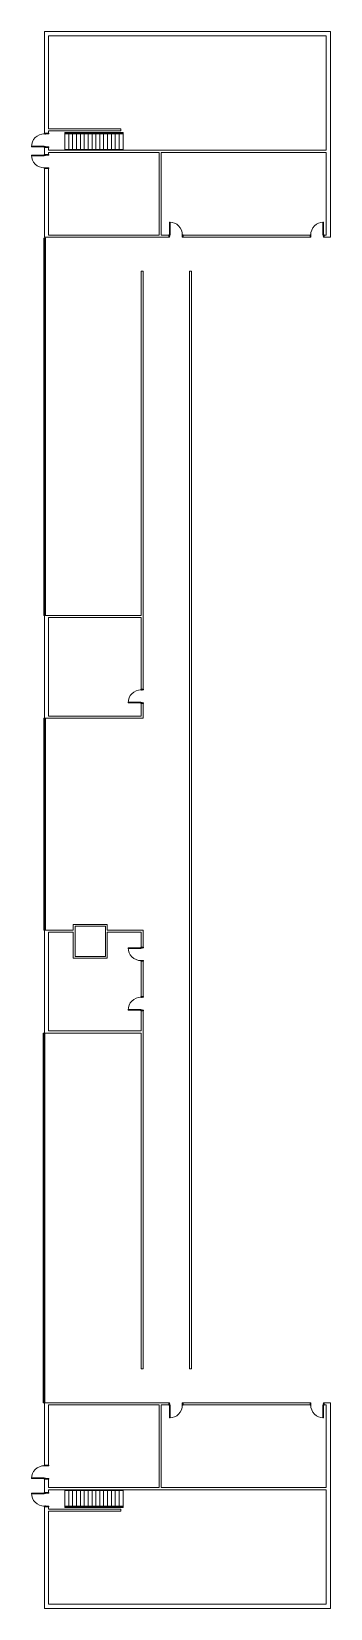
# Model space of a CAD drawing. Header units: inches. Extents: x 436 to 1284, y -1573 to 2891.
import ezdxf

# ---------------------------------------------------------------- set-up
doc = ezdxf.new("R2010")
doc.units = ezdxf.units.IN
doc.header["$MEASUREMENT"] = 0
for name, color, linetype, lineweight in [('A-DOOR', 31, 'Continuous', 9), ('A-DOOR-FRAM', 31, 'Continuous', 9), ('A-FLOR-HRAL', 11, 'Continuous', 9), ('A-WALL', 113, 'Continuous', 9), ('I-WALL', 2, 'Continuous', 9), ('S-STRS', 31, 'Continuous', 9)]:
    doc.layers.add(name, color=color, linetype=linetype, lineweight=lineweight)

# ---------------------------------------------------------------- blocks, each defined once
blk = doc.blocks.new('Door-Single_CE_ - HM Door-2_ HM Frame-5141869-LEVEL 1 Map Export')
at = {"layer": 'A-DOOR'}
for p, q in [((16.25, -39.5), (16.25, -3.5)), ((16.25, -3.5), (18, -3.5)), ((16.25, -39.5), (16.25, -3.5)), ((18, -3.5), (16.25, -3.5)), ((18, -39.5), (16.25, -39.5)), ((18, -39.5), (16.25, -39.5)), ((18, -3.5), (18, -39.5)), ((18, -3.5), (18, -39.5))]:
    blk.add_line(p, q, dxfattribs=at)
blk.add_arc((18, -3.5), 36, 179.5, 270, dxfattribs=at)
blk.add_arc((18, -3.5), 36, 179.5, 270, dxfattribs=at)
blk.add_arc((18, -3.5), 36, 179.5, 270, dxfattribs=at)
blk.add_arc((18, -3.5), 36, 179.5, 270, dxfattribs=at)
at = {"layer": 'A-DOOR-FRAM'}
for p, q in [((-20, 3.5), (-18, 3.5)), ((-20, -3.5), (-20, 3.5)), ((-18, 3.5), (-18, 0.25)), ((-18, 0.25), (-17.5, 0.25)), ((-17.5, 0.25), (-17.5, -1.75)), ((17.5, 0.25), (18, 0.25)), ((17.5, -1.75), (17.5, 0.25)), ((18, 3.5), (20, 3.5)), ((18, 0.25), (18, 3.5)), ((20, 3.5), (20, -3.5)), ((-18, -3.5), (-20, -3.5)), ((-18, -1.75), (-18, -3.5)), ((-17.5, -1.75), (-18, -1.75)), ((18, -1.75), (17.5, -1.75)), ((18, -3.5), (18, -1.75)), ((20, -3.5), (18, -3.5))]:
    blk.add_line(p, q, dxfattribs=at)
blk = doc.blocks.new('Door-Single_CE_ - HM Door-2_ HM Frame-5144392-LEVEL 1 Map Export')
at = {"layer": 'A-DOOR'}
for p, q in [((18, 39.5), (16.25, 39.5)), ((16.25, 39.5), (16.25, 3.5)), ((18, 39.5), (16.25, 39.5)), ((16.25, 39.5), (16.25, 3.5)), ((16.25, 3.5), (18, 3.5)), ((18, 3.5), (16.25, 3.5)), ((18, 3.5), (18, 39.5)), ((18, 3.5), (18, 39.5))]:
    blk.add_line(p, q, dxfattribs=at)
blk.add_arc((18, 3.5), 36, 90, 180.5, dxfattribs=at)
blk.add_arc((18, 3.5), 36, 90, 180.5, dxfattribs=at)
blk.add_arc((18, 3.5), 36, 90, 180.5, dxfattribs=at)
blk.add_arc((18, 3.5), 36, 90, 180.5, dxfattribs=at)
at = {"layer": 'A-DOOR-FRAM'}
for p, q in [((-18, 3.5), (-20, 3.5)), ((-20, 3.5), (-20, -3.5)), ((-18, 1.75), (-18, 3.5)), ((-17.5, 1.75), (-18, 1.75)), ((-17.5, -0.25), (-17.5, 1.75)), ((18, 1.75), (17.5, 1.75)), ((17.5, 1.75), (17.5, -0.25)), ((20, 3.5), (18, 3.5)), ((18, 3.5), (18, 1.75)), ((20, -3.5), (20, 3.5)), ((-20, -3.5), (-18, -3.5)), ((-18, -3.5), (-18, -0.25)), ((-18, -0.25), (-17.5, -0.25)), ((17.5, -0.25), (18, -0.25)), ((18, -0.25), (18, -3.5)), ((18, -3.5), (20, -3.5))]:
    blk.add_line(p, q, dxfattribs=at)
blk = doc.blocks.new('Door-Single_CE_ - HM Door-2_ HM Frame-5144829-LEVEL 1 Map Export')
at = {"layer": 'A-DOOR'}
for p, q in [((18, 42.5), (16.25, 42.5)), ((16.25, 42.5), (16.25, 6.5)), ((18, 42.5), (16.25, 42.5)), ((16.25, 42.5), (16.25, 6.5)), ((16.25, 6.5), (18, 6.5)), ((18, 6.5), (16.25, 6.5)), ((18, 6.5), (18, 42.5)), ((18, 6.5), (18, 42.5))]:
    blk.add_line(p, q, dxfattribs=at)
blk.add_arc((18, 6.5), 36, 90, 180.5, dxfattribs=at)
blk.add_arc((18, 6.5), 36, 90, 180.5, dxfattribs=at)
blk.add_arc((18, 6.5), 36, 90, 180.5, dxfattribs=at)
blk.add_arc((18, 6.5), 36, 90, 180.5, dxfattribs=at)
at = {"layer": 'A-DOOR-FRAM'}
for p, q in [((-18, 6.5), (-20, 6.5)), ((-20, 6.5), (-20, -6.5)), ((-18, 4.75), (-18, 6.5)), ((-17.5, 4.75), (-18, 4.75)), ((-18, -6.5), (-18, 2.75)), ((-18, 2.75), (-17.5, 2.75)), ((-17.5, 2.75), (-17.5, 4.75)), ((18, 4.75), (17.5, 4.75)), ((17.5, 4.75), (17.5, 2.75)), ((17.5, 2.75), (18, 2.75)), ((20, 6.5), (18, 6.5)), ((18, 6.5), (18, 4.75)), ((18, 2.75), (18, -6.5)), ((20, -6.5), (20, 6.5)), ((-20, -6.5), (-18, -6.5)), ((18, -6.5), (20, -6.5))]:
    blk.add_line(p, q, dxfattribs=at)
blk = doc.blocks.new('Door-Single_CE_ - HM Door-2_ HM Frame-5144905-LEVEL 1 Map Export')
at = {"layer": 'A-DOOR'}
for p, q in [((16.25, -42.5), (16.25, -6.5)), ((16.25, -6.5), (18, -6.5)), ((16.25, -42.5), (16.25, -6.5)), ((18, -6.5), (16.25, -6.5)), ((18, -42.5), (16.25, -42.5)), ((18, -42.5), (16.25, -42.5)), ((18, -6.5), (18, -42.5)), ((18, -6.5), (18, -42.5))]:
    blk.add_line(p, q, dxfattribs=at)
blk.add_arc((18, -6.5), 36, 179.5, 270, dxfattribs=at)
blk.add_arc((18, -6.5), 36, 179.5, 270, dxfattribs=at)
blk.add_arc((18, -6.5), 36, 179.5, 270, dxfattribs=at)
blk.add_arc((18, -6.5), 36, 179.5, 270, dxfattribs=at)
at = {"layer": 'A-DOOR-FRAM'}
for p, q in [((-20, 6.5), (-18, 6.5)), ((-20, -6.5), (-20, 6.5)), ((-18, 6.5), (-18, -2.75)), ((18, 6.5), (20, 6.5)), ((18, -2.75), (18, 6.5)), ((20, 6.5), (20, -6.5)), ((-18, -6.5), (-20, -6.5)), ((-18, -2.75), (-17.5, -2.75)), ((-18, -4.75), (-18, -6.5)), ((-17.5, -4.75), (-18, -4.75)), ((-17.5, -2.75), (-17.5, -4.75)), ((17.5, -2.75), (18, -2.75)), ((17.5, -4.75), (17.5, -2.75)), ((18, -4.75), (17.5, -4.75)), ((18, -6.5), (18, -4.75)), ((20, -6.5), (18, -6.5))]:
    blk.add_line(p, q, dxfattribs=at)
blk = doc.blocks.new('Railing - Railing-5146087-LEVEL 1 Map Export')
at = {"layer": 'A-FLOR-HRAL'}
for p, q in [((530.6, 2601.4), (530.6, 2603.4)), ((695.6, 2603.4), (530.6, 2603.4)), ((695.6, 2601.4), (530.6, 2601.4)), ((695.6, 2603.4), (695.6, 2601.4))]:
    blk.add_line(p, q, dxfattribs=at)
blk = doc.blocks.new('Railing - Railing-5146091-LEVEL 1 Map Export')
at = {"layer": 'A-FLOR-HRAL'}
for p, q in [((530.6, 2555.4), (530.6, 2557.4)), ((695.6, 2557.4), (530.6, 2557.4)), ((695.6, 2557.4), (695.6, 2555.4))]:
    blk.add_line(p, q, dxfattribs=at)
blk = doc.blocks.new('Railing - Railing-5146243-LEVEL 1 Map Export')
at = {"layer": 'A-FLOR-HRAL'}
for p, q in [((530.6, -1238.6), (530.6, -1236.6)), ((695.6, -1238.6), (530.6, -1238.6)), ((695.6, -1236.6), (695.6, -1238.6))]:
    blk.add_line(p, q, dxfattribs=at)
blk = doc.blocks.new('Railing - Railing-5146247-LEVEL 1 Map Export')
at = {"layer": 'A-FLOR-HRAL'}
for p, q in [((530.6, -1284.6), (530.6, -1282.6)), ((695.6, -1282.6), (530.6, -1282.6)), ((695.6, -1284.6), (530.6, -1284.6)), ((695.6, -1282.6), (695.6, -1284.6))]:
    blk.add_line(p, q, dxfattribs=at)
blk = doc.blocks.new('Railing - 1 1_2_-5159287-LEVEL 1 Map Export')
at = {"layer": 'A-FLOR-HRAL'}
for p, q in [((0.75, 0.75), (-0.75, 0.75)), ((-0.75, 0.75), (-0.75, -0.75)), ((0.75, -0.75), (0.75, 0.75)), ((-0.75, -0.75), (0.75, -0.75))]:
    blk.add_line(p, q, dxfattribs=at)
blk = doc.blocks.new('Railing - 1_2_-5159289-LEVEL 1 Map Export')
at = {"layer": 'A-FLOR-HRAL'}
for p, q in [((0.25, 0.25), (-0.25, 0.25)), ((-0.25, 0.25), (-0.25, -0.25)), ((0.25, -0.25), (0.25, 0.25)), ((-0.25, -0.25), (0.25, -0.25))]:
    blk.add_line(p, q, dxfattribs=at)
blk = doc.blocks.new('Railing - Railing-5158746-LEVEL 1 Map Export')
at = {"layer": 'A-FLOR-HRAL'}
for p, q in [((473.6, 2306.4), (473.8, 2306.4)), ((473.6, 1238.4), (473.6, 2306.4)), ((475.3, 2306.4), (475.6, 2306.4)), ((475.6, 1238.4), (475.6, 2306.4))]:
    blk.add_line(p, q, dxfattribs=at)
at = {"rotation": 180}
for name, p in [('Railing - 1 1_2_-5159287-LEVEL 1 Map Export', (474.6, 2305.6)), ('Railing - 1_2_-5159289-LEVEL 1 Map Export', (474.6, 2302.4)), ('Railing - 1_2_-5159289-LEVEL 1 Map Export', (474.6, 2298.4)), ('Railing - 1_2_-5159289-LEVEL 1 Map Export', (474.6, 2294.4)), ('Railing - 1_2_-5159289-LEVEL 1 Map Export', (474.6, 2290.4)), ('Railing - 1_2_-5159289-LEVEL 1 Map Export', (474.6, 2286.4)), ('Railing - 1_2_-5159289-LEVEL 1 Map Export', (474.6, 2282.4)), ('Railing - 1_2_-5159289-LEVEL 1 Map Export', (474.6, 2278.4)), ('Railing - 1_2_-5159289-LEVEL 1 Map Export', (474.6, 2274.4)), ('Railing - 1_2_-5159289-LEVEL 1 Map Export', (474.6, 2270.4)), ('Railing - 1_2_-5159289-LEVEL 1 Map Export', (474.6, 2266.4)), ('Railing - 1_2_-5159289-LEVEL 1 Map Export', (474.6, 2262.4)), ('Railing - 1_2_-5159289-LEVEL 1 Map Export', (474.6, 2258.4)), ('Railing - 1_2_-5159289-LEVEL 1 Map Export', (474.6, 2254.4)), ('Railing - 1_2_-5159289-LEVEL 1 Map Export', (474.6, 2250.4)), ('Railing - 1_2_-5159289-LEVEL 1 Map Export', (474.6, 2246.4)), ('Railing - 1_2_-5159289-LEVEL 1 Map Export', (474.6, 2242.4)), ('Railing - 1_2_-5159289-LEVEL 1 Map Export', (474.6, 2238.4)), ('Railing - 1_2_-5159289-LEVEL 1 Map Export', (474.6, 2234.4)), ('Railing - 1_2_-5159289-LEVEL 1 Map Export', (474.6, 2230.4)), ('Railing - 1_2_-5159289-LEVEL 1 Map Export', (474.6, 2226.4)), ('Railing - 1_2_-5159289-LEVEL 1 Map Export', (474.6, 2222.4)), ('Railing - 1_2_-5159289-LEVEL 1 Map Export', (474.6, 2218.4)), ('Railing - 1_2_-5159289-LEVEL 1 Map Export', (474.6, 2214.4)), ('Railing - 1_2_-5159289-LEVEL 1 Map Export', (474.6, 2210.4)), ('Railing - 1_2_-5159289-LEVEL 1 Map Export', (474.6, 2206.4)), ('Railing - 1_2_-5159289-LEVEL 1 Map Export', (474.6, 2202.4)), ('Railing - 1_2_-5159289-LEVEL 1 Map Export', (474.6, 2198.4)), ('Railing - 1_2_-5159289-LEVEL 1 Map Export', (474.6, 2194.4)), ('Railing - 1_2_-5159289-LEVEL 1 Map Export', (474.6, 2190.4)), ('Railing - 1_2_-5159289-LEVEL 1 Map Export', (474.6, 2186.4)), ('Railing - 1_2_-5159289-LEVEL 1 Map Export', (474.6, 2182.4)), ('Railing - 1_2_-5159289-LEVEL 1 Map Export', (474.6, 2178.4)), ('Railing - 1_2_-5159289-LEVEL 1 Map Export', (474.6, 2174.4)), ('Railing - 1_2_-5159289-LEVEL 1 Map Export', (474.6, 2170.4)), ('Railing - 1_2_-5159289-LEVEL 1 Map Export', (474.6, 2166.4)), ('Railing - 1_2_-5159289-LEVEL 1 Map Export', (474.6, 2162.4)), ('Railing - 1_2_-5159289-LEVEL 1 Map Export', (474.6, 2158.4)), ('Railing - 1_2_-5159289-LEVEL 1 Map Export', (474.6, 2154.4)), ('Railing - 1_2_-5159289-LEVEL 1 Map Export', (474.6, 2150.4)), ('Railing - 1_2_-5159289-LEVEL 1 Map Export', (474.6, 2146.4)), ('Railing - 1_2_-5159289-LEVEL 1 Map Export', (474.6, 2142.4)), ('Railing - 1_2_-5159289-LEVEL 1 Map Export', (474.6, 2138.4)), ('Railing - 1_2_-5159289-LEVEL 1 Map Export', (474.6, 2134.4)), ('Railing - 1_2_-5159289-LEVEL 1 Map Export', (474.6, 2130.4)), ('Railing - 1_2_-5159289-LEVEL 1 Map Export', (474.6, 2126.4)), ('Railing - 1_2_-5159289-LEVEL 1 Map Export', (474.6, 2122.4)), ('Railing - 1_2_-5159289-LEVEL 1 Map Export', (474.6, 2118.4)), ('Railing - 1_2_-5159289-LEVEL 1 Map Export', (474.6, 2114.4)), ('Railing - 1_2_-5159289-LEVEL 1 Map Export', (474.6, 2110.4)), ('Railing - 1_2_-5159289-LEVEL 1 Map Export', (474.6, 2106.4)), ('Railing - 1_2_-5159289-LEVEL 1 Map Export', (474.6, 2102.4)), ('Railing - 1_2_-5159289-LEVEL 1 Map Export', (474.6, 2098.4)), ('Railing - 1_2_-5159289-LEVEL 1 Map Export', (474.6, 2094.4)), ('Railing - 1_2_-5159289-LEVEL 1 Map Export', (474.6, 2090.4)), ('Railing - 1_2_-5159289-LEVEL 1 Map Export', (474.6, 2086.4)), ('Railing - 1_2_-5159289-LEVEL 1 Map Export', (474.6, 2082.4)), ('Railing - 1_2_-5159289-LEVEL 1 Map Export', (474.6, 2078.4)), ('Railing - 1_2_-5159289-LEVEL 1 Map Export', (474.6, 2074.4)), ('Railing - 1_2_-5159289-LEVEL 1 Map Export', (474.6, 2070.4)), ('Railing - 1_2_-5159289-LEVEL 1 Map Export', (474.6, 2066.4)), ('Railing - 1_2_-5159289-LEVEL 1 Map Export', (474.6, 2062.4)), ('Railing - 1_2_-5159289-LEVEL 1 Map Export', (474.6, 2058.4)), ('Railing - 1_2_-5159289-LEVEL 1 Map Export', (474.6, 2054.4)), ('Railing - 1_2_-5159289-LEVEL 1 Map Export', (474.6, 2050.4)), ('Railing - 1_2_-5159289-LEVEL 1 Map Export', (474.6, 2046.4)), ('Railing - 1_2_-5159289-LEVEL 1 Map Export', (474.6, 2042.4)), ('Railing - 1_2_-5159289-LEVEL 1 Map Export', (474.6, 2038.4)), ('Railing - 1_2_-5159289-LEVEL 1 Map Export', (474.6, 2034.4)), ('Railing - 1_2_-5159289-LEVEL 1 Map Export', (474.6, 2030.4)), ('Railing - 1_2_-5159289-LEVEL 1 Map Export', (474.6, 2026.4)), ('Railing - 1_2_-5159289-LEVEL 1 Map Export', (474.6, 2022.4)), ('Railing - 1_2_-5159289-LEVEL 1 Map Export', (474.6, 2018.4)), ('Railing - 1_2_-5159289-LEVEL 1 Map Export', (474.6, 2014.4)), ('Railing - 1_2_-5159289-LEVEL 1 Map Export', (474.6, 2010.4)), ('Railing - 1_2_-5159289-LEVEL 1 Map Export', (474.6, 2006.4)), ('Railing - 1_2_-5159289-LEVEL 1 Map Export', (474.6, 2002.4)), ('Railing - 1_2_-5159289-LEVEL 1 Map Export', (474.6, 1998.4)), ('Railing - 1_2_-5159289-LEVEL 1 Map Export', (474.6, 1994.4)), ('Railing - 1_2_-5159289-LEVEL 1 Map Export', (474.6, 1990.4)), ('Railing - 1_2_-5159289-LEVEL 1 Map Export', (474.6, 1986.4)), ('Railing - 1_2_-5159289-LEVEL 1 Map Export', (474.6, 1982.4)), ('Railing - 1_2_-5159289-LEVEL 1 Map Export', (474.6, 1978.4)), ('Railing - 1_2_-5159289-LEVEL 1 Map Export', (474.6, 1974.4)), ('Railing - 1_2_-5159289-LEVEL 1 Map Export', (474.6, 1970.4)), ('Railing - 1_2_-5159289-LEVEL 1 Map Export', (474.6, 1966.4)), ('Railing - 1_2_-5159289-LEVEL 1 Map Export', (474.6, 1962.4)), ('Railing - 1_2_-5159289-LEVEL 1 Map Export', (474.6, 1958.4)), ('Railing - 1_2_-5159289-LEVEL 1 Map Export', (474.6, 1954.4)), ('Railing - 1_2_-5159289-LEVEL 1 Map Export', (474.6, 1950.4)), ('Railing - 1_2_-5159289-LEVEL 1 Map Export', (474.6, 1946.4)), ('Railing - 1_2_-5159289-LEVEL 1 Map Export', (474.6, 1942.4)), ('Railing - 1_2_-5159289-LEVEL 1 Map Export', (474.6, 1938.4)), ('Railing - 1_2_-5159289-LEVEL 1 Map Export', (474.6, 1934.4)), ('Railing - 1_2_-5159289-LEVEL 1 Map Export', (474.6, 1930.4)), ('Railing - 1_2_-5159289-LEVEL 1 Map Export', (474.6, 1926.4)), ('Railing - 1_2_-5159289-LEVEL 1 Map Export', (474.6, 1922.4)), ('Railing - 1_2_-5159289-LEVEL 1 Map Export', (474.6, 1918.4)), ('Railing - 1_2_-5159289-LEVEL 1 Map Export', (474.6, 1914.4)), ('Railing - 1_2_-5159289-LEVEL 1 Map Export', (474.6, 1910.4)), ('Railing - 1_2_-5159289-LEVEL 1 Map Export', (474.6, 1906.4)), ('Railing - 1_2_-5159289-LEVEL 1 Map Export', (474.6, 1902.4)), ('Railing - 1_2_-5159289-LEVEL 1 Map Export', (474.6, 1898.4)), ('Railing - 1_2_-5159289-LEVEL 1 Map Export', (474.6, 1894.4)), ('Railing - 1_2_-5159289-LEVEL 1 Map Export', (474.6, 1890.4)), ('Railing - 1_2_-5159289-LEVEL 1 Map Export', (474.6, 1886.4)), ('Railing - 1_2_-5159289-LEVEL 1 Map Export', (474.6, 1882.4)), ('Railing - 1_2_-5159289-LEVEL 1 Map Export', (474.6, 1878.4)), ('Railing - 1_2_-5159289-LEVEL 1 Map Export', (474.6, 1874.4)), ('Railing - 1_2_-5159289-LEVEL 1 Map Export', (474.6, 1870.4)), ('Railing - 1_2_-5159289-LEVEL 1 Map Export', (474.6, 1866.4)), ('Railing - 1_2_-5159289-LEVEL 1 Map Export', (474.6, 1862.4)), ('Railing - 1_2_-5159289-LEVEL 1 Map Export', (474.6, 1858.4)), ('Railing - 1_2_-5159289-LEVEL 1 Map Export', (474.6, 1854.4)), ('Railing - 1_2_-5159289-LEVEL 1 Map Export', (474.6, 1850.4)), ('Railing - 1_2_-5159289-LEVEL 1 Map Export', (474.6, 1846.4)), ('Railing - 1_2_-5159289-LEVEL 1 Map Export', (474.6, 1842.4)), ('Railing - 1_2_-5159289-LEVEL 1 Map Export', (474.6, 1838.4)), ('Railing - 1_2_-5159289-LEVEL 1 Map Export', (474.6, 1834.4)), ('Railing - 1_2_-5159289-LEVEL 1 Map Export', (474.6, 1830.4)), ('Railing - 1_2_-5159289-LEVEL 1 Map Export', (474.6, 1826.4)), ('Railing - 1_2_-5159289-LEVEL 1 Map Export', (474.6, 1822.4)), ('Railing - 1_2_-5159289-LEVEL 1 Map Export', (474.6, 1818.4)), ('Railing - 1_2_-5159289-LEVEL 1 Map Export', (474.6, 1814.4)), ('Railing - 1_2_-5159289-LEVEL 1 Map Export', (474.6, 1810.4)), ('Railing - 1_2_-5159289-LEVEL 1 Map Export', (474.6, 1806.4)), ('Railing - 1_2_-5159289-LEVEL 1 Map Export', (474.6, 1802.4)), ('Railing - 1_2_-5159289-LEVEL 1 Map Export', (474.6, 1798.4)), ('Railing - 1_2_-5159289-LEVEL 1 Map Export', (474.6, 1794.4)), ('Railing - 1_2_-5159289-LEVEL 1 Map Export', (474.6, 1790.4)), ('Railing - 1_2_-5159289-LEVEL 1 Map Export', (474.6, 1786.4)), ('Railing - 1_2_-5159289-LEVEL 1 Map Export', (474.6, 1782.4)), ('Railing - 1_2_-5159289-LEVEL 1 Map Export', (474.6, 1778.4)), ('Railing - 1_2_-5159289-LEVEL 1 Map Export', (474.6, 1774.4)), ('Railing - 1_2_-5159289-LEVEL 1 Map Export', (474.6, 1770.4)), ('Railing - 1_2_-5159289-LEVEL 1 Map Export', (474.6, 1766.4)), ('Railing - 1_2_-5159289-LEVEL 1 Map Export', (474.6, 1762.4)), ('Railing - 1_2_-5159289-LEVEL 1 Map Export', (474.6, 1758.4)), ('Railing - 1_2_-5159289-LEVEL 1 Map Export', (474.6, 1754.4)), ('Railing - 1_2_-5159289-LEVEL 1 Map Export', (474.6, 1750.4)), ('Railing - 1_2_-5159289-LEVEL 1 Map Export', (474.6, 1746.4)), ('Railing - 1_2_-5159289-LEVEL 1 Map Export', (474.6, 1742.4)), ('Railing - 1_2_-5159289-LEVEL 1 Map Export', (474.6, 1738.4)), ('Railing - 1_2_-5159289-LEVEL 1 Map Export', (474.6, 1734.4)), ('Railing - 1_2_-5159289-LEVEL 1 Map Export', (474.6, 1730.4)), ('Railing - 1_2_-5159289-LEVEL 1 Map Export', (474.6, 1726.4)), ('Railing - 1_2_-5159289-LEVEL 1 Map Export', (474.6, 1722.4)), ('Railing - 1_2_-5159289-LEVEL 1 Map Export', (474.6, 1718.4)), ('Railing - 1_2_-5159289-LEVEL 1 Map Export', (474.6, 1714.4)), ('Railing - 1_2_-5159289-LEVEL 1 Map Export', (474.6, 1710.4)), ('Railing - 1_2_-5159289-LEVEL 1 Map Export', (474.6, 1706.4)), ('Railing - 1_2_-5159289-LEVEL 1 Map Export', (474.6, 1702.4)), ('Railing - 1_2_-5159289-LEVEL 1 Map Export', (474.6, 1698.4)), ('Railing - 1_2_-5159289-LEVEL 1 Map Export', (474.6, 1694.4)), ('Railing - 1_2_-5159289-LEVEL 1 Map Export', (474.6, 1690.4)), ('Railing - 1_2_-5159289-LEVEL 1 Map Export', (474.6, 1686.4)), ('Railing - 1_2_-5159289-LEVEL 1 Map Export', (474.6, 1682.4)), ('Railing - 1_2_-5159289-LEVEL 1 Map Export', (474.6, 1678.4)), ('Railing - 1_2_-5159289-LEVEL 1 Map Export', (474.6, 1674.4)), ('Railing - 1_2_-5159289-LEVEL 1 Map Export', (474.6, 1670.4)), ('Railing - 1_2_-5159289-LEVEL 1 Map Export', (474.6, 1666.4)), ('Railing - 1_2_-5159289-LEVEL 1 Map Export', (474.6, 1662.4)), ('Railing - 1_2_-5159289-LEVEL 1 Map Export', (474.6, 1658.4)), ('Railing - 1_2_-5159289-LEVEL 1 Map Export', (474.6, 1654.4)), ('Railing - 1_2_-5159289-LEVEL 1 Map Export', (474.6, 1650.4)), ('Railing - 1_2_-5159289-LEVEL 1 Map Export', (474.6, 1646.4)), ('Railing - 1_2_-5159289-LEVEL 1 Map Export', (474.6, 1642.4)), ('Railing - 1_2_-5159289-LEVEL 1 Map Export', (474.6, 1638.4)), ('Railing - 1_2_-5159289-LEVEL 1 Map Export', (474.6, 1634.4)), ('Railing - 1_2_-5159289-LEVEL 1 Map Export', (474.6, 1630.4)), ('Railing - 1_2_-5159289-LEVEL 1 Map Export', (474.6, 1626.4)), ('Railing - 1_2_-5159289-LEVEL 1 Map Export', (474.6, 1622.4)), ('Railing - 1_2_-5159289-LEVEL 1 Map Export', (474.6, 1618.4)), ('Railing - 1_2_-5159289-LEVEL 1 Map Export', (474.6, 1614.4)), ('Railing - 1_2_-5159289-LEVEL 1 Map Export', (474.6, 1610.4)), ('Railing - 1_2_-5159289-LEVEL 1 Map Export', (474.6, 1606.4)), ('Railing - 1_2_-5159289-LEVEL 1 Map Export', (474.6, 1602.4)), ('Railing - 1_2_-5159289-LEVEL 1 Map Export', (474.6, 1598.4)), ('Railing - 1_2_-5159289-LEVEL 1 Map Export', (474.6, 1594.4)), ('Railing - 1_2_-5159289-LEVEL 1 Map Export', (474.6, 1590.4)), ('Railing - 1_2_-5159289-LEVEL 1 Map Export', (474.6, 1586.4)), ('Railing - 1_2_-5159289-LEVEL 1 Map Export', (474.6, 1582.4)), ('Railing - 1_2_-5159289-LEVEL 1 Map Export', (474.6, 1578.4)), ('Railing - 1_2_-5159289-LEVEL 1 Map Export', (474.6, 1574.4)), ('Railing - 1_2_-5159289-LEVEL 1 Map Export', (474.6, 1570.4)), ('Railing - 1_2_-5159289-LEVEL 1 Map Export', (474.6, 1566.4)), ('Railing - 1_2_-5159289-LEVEL 1 Map Export', (474.6, 1562.4)), ('Railing - 1_2_-5159289-LEVEL 1 Map Export', (474.6, 1558.4)), ('Railing - 1_2_-5159289-LEVEL 1 Map Export', (474.6, 1554.4)), ('Railing - 1_2_-5159289-LEVEL 1 Map Export', (474.6, 1550.4)), ('Railing - 1_2_-5159289-LEVEL 1 Map Export', (474.6, 1546.4)), ('Railing - 1_2_-5159289-LEVEL 1 Map Export', (474.6, 1542.4)), ('Railing - 1_2_-5159289-LEVEL 1 Map Export', (474.6, 1538.4)), ('Railing - 1_2_-5159289-LEVEL 1 Map Export', (474.6, 1534.4)), ('Railing - 1_2_-5159289-LEVEL 1 Map Export', (474.6, 1530.4)), ('Railing - 1_2_-5159289-LEVEL 1 Map Export', (474.6, 1526.4)), ('Railing - 1_2_-5159289-LEVEL 1 Map Export', (474.6, 1522.4)), ('Railing - 1_2_-5159289-LEVEL 1 Map Export', (474.6, 1518.4)), ('Railing - 1_2_-5159289-LEVEL 1 Map Export', (474.6, 1514.4)), ('Railing - 1_2_-5159289-LEVEL 1 Map Export', (474.6, 1510.4)), ('Railing - 1_2_-5159289-LEVEL 1 Map Export', (474.6, 1506.4)), ('Railing - 1_2_-5159289-LEVEL 1 Map Export', (474.6, 1502.4)), ('Railing - 1_2_-5159289-LEVEL 1 Map Export', (474.6, 1498.4)), ('Railing - 1_2_-5159289-LEVEL 1 Map Export', (474.6, 1494.4)), ('Railing - 1_2_-5159289-LEVEL 1 Map Export', (474.6, 1490.4)), ('Railing - 1_2_-5159289-LEVEL 1 Map Export', (474.6, 1486.4)), ('Railing - 1_2_-5159289-LEVEL 1 Map Export', (474.6, 1482.4)), ('Railing - 1_2_-5159289-LEVEL 1 Map Export', (474.6, 1478.4)), ('Railing - 1_2_-5159289-LEVEL 1 Map Export', (474.6, 1474.4)), ('Railing - 1_2_-5159289-LEVEL 1 Map Export', (474.6, 1470.4)), ('Railing - 1_2_-5159289-LEVEL 1 Map Export', (474.6, 1466.4)), ('Railing - 1_2_-5159289-LEVEL 1 Map Export', (474.6, 1462.4)), ('Railing - 1_2_-5159289-LEVEL 1 Map Export', (474.6, 1458.4)), ('Railing - 1_2_-5159289-LEVEL 1 Map Export', (474.6, 1454.4)), ('Railing - 1_2_-5159289-LEVEL 1 Map Export', (474.6, 1450.4)), ('Railing - 1_2_-5159289-LEVEL 1 Map Export', (474.6, 1446.4)), ('Railing - 1_2_-5159289-LEVEL 1 Map Export', (474.6, 1442.4)), ('Railing - 1_2_-5159289-LEVEL 1 Map Export', (474.6, 1438.4)), ('Railing - 1_2_-5159289-LEVEL 1 Map Export', (474.6, 1434.4)), ('Railing - 1_2_-5159289-LEVEL 1 Map Export', (474.6, 1430.4)), ('Railing - 1_2_-5159289-LEVEL 1 Map Export', (474.6, 1426.4)), ('Railing - 1_2_-5159289-LEVEL 1 Map Export', (474.6, 1422.4)), ('Railing - 1_2_-5159289-LEVEL 1 Map Export', (474.6, 1418.4)), ('Railing - 1_2_-5159289-LEVEL 1 Map Export', (474.6, 1414.4)), ('Railing - 1_2_-5159289-LEVEL 1 Map Export', (474.6, 1410.4)), ('Railing - 1_2_-5159289-LEVEL 1 Map Export', (474.6, 1406.4)), ('Railing - 1_2_-5159289-LEVEL 1 Map Export', (474.6, 1402.4)), ('Railing - 1_2_-5159289-LEVEL 1 Map Export', (474.6, 1398.4)), ('Railing - 1_2_-5159289-LEVEL 1 Map Export', (474.6, 1394.4)), ('Railing - 1_2_-5159289-LEVEL 1 Map Export', (474.6, 1390.4)), ('Railing - 1_2_-5159289-LEVEL 1 Map Export', (474.6, 1386.4)), ('Railing - 1_2_-5159289-LEVEL 1 Map Export', (474.6, 1382.4)), ('Railing - 1_2_-5159289-LEVEL 1 Map Export', (474.6, 1378.4)), ('Railing - 1_2_-5159289-LEVEL 1 Map Export', (474.6, 1374.4)), ('Railing - 1_2_-5159289-LEVEL 1 Map Export', (474.6, 1370.4)), ('Railing - 1_2_-5159289-LEVEL 1 Map Export', (474.6, 1366.4)), ('Railing - 1_2_-5159289-LEVEL 1 Map Export', (474.6, 1362.4)), ('Railing - 1_2_-5159289-LEVEL 1 Map Export', (474.6, 1358.4)), ('Railing - 1_2_-5159289-LEVEL 1 Map Export', (474.6, 1354.4)), ('Railing - 1_2_-5159289-LEVEL 1 Map Export', (474.6, 1350.4)), ('Railing - 1_2_-5159289-LEVEL 1 Map Export', (474.6, 1346.4)), ('Railing - 1_2_-5159289-LEVEL 1 Map Export', (474.6, 1342.4)), ('Railing - 1_2_-5159289-LEVEL 1 Map Export', (474.6, 1338.4)), ('Railing - 1_2_-5159289-LEVEL 1 Map Export', (474.6, 1334.4)), ('Railing - 1_2_-5159289-LEVEL 1 Map Export', (474.6, 1330.4)), ('Railing - 1_2_-5159289-LEVEL 1 Map Export', (474.6, 1326.4)), ('Railing - 1_2_-5159289-LEVEL 1 Map Export', (474.6, 1322.4)), ('Railing - 1_2_-5159289-LEVEL 1 Map Export', (474.6, 1318.4)), ('Railing - 1_2_-5159289-LEVEL 1 Map Export', (474.6, 1314.4)), ('Railing - 1_2_-5159289-LEVEL 1 Map Export', (474.6, 1310.4)), ('Railing - 1_2_-5159289-LEVEL 1 Map Export', (474.6, 1306.4)), ('Railing - 1_2_-5159289-LEVEL 1 Map Export', (474.6, 1302.4)), ('Railing - 1_2_-5159289-LEVEL 1 Map Export', (474.6, 1298.4)), ('Railing - 1_2_-5159289-LEVEL 1 Map Export', (474.6, 1294.4)), ('Railing - 1_2_-5159289-LEVEL 1 Map Export', (474.6, 1290.4)), ('Railing - 1_2_-5159289-LEVEL 1 Map Export', (474.6, 1286.4)), ('Railing - 1_2_-5159289-LEVEL 1 Map Export', (474.6, 1282.4)), ('Railing - 1_2_-5159289-LEVEL 1 Map Export', (474.6, 1278.4)), ('Railing - 1_2_-5159289-LEVEL 1 Map Export', (474.6, 1274.4)), ('Railing - 1_2_-5159289-LEVEL 1 Map Export', (474.6, 1270.4)), ('Railing - 1_2_-5159289-LEVEL 1 Map Export', (474.6, 1266.4)), ('Railing - 1_2_-5159289-LEVEL 1 Map Export', (474.6, 1262.4)), ('Railing - 1_2_-5159289-LEVEL 1 Map Export', (474.6, 1258.4)), ('Railing - 1_2_-5159289-LEVEL 1 Map Export', (474.6, 1254.4)), ('Railing - 1_2_-5159289-LEVEL 1 Map Export', (474.6, 1250.4)), ('Railing - 1 1_2_-5159287-LEVEL 1 Map Export', (474.6, 1239.1)), ('Railing - 1_2_-5159289-LEVEL 1 Map Export', (474.6, 1246.4)), ('Railing - 1_2_-5159289-LEVEL 1 Map Export', (474.6, 1242.4))]:
    blk.add_blockref(name, p, dxfattribs=at)
blk = doc.blocks.new('Railing - 1 1_2_-V1-LEVEL 1 Map Export')
at = {"layer": 'A-FLOR-HRAL'}
for p, q in [((0.75, 0.75), (-0.75, 0.75)), ((-0.75, 0.75), (-0.75, -0.75)), ((0.75, -0.75), (0.75, 0.75)), ((-0.75, -0.75), (-0.25, -0.75)), ((0.25, -0.75), (0.75, -0.75))]:
    blk.add_line(p, q, dxfattribs=at)
blk = doc.blocks.new('Railing - 1 1_2_-V2-LEVEL 1 Map Export')
at = {"layer": 'A-FLOR-HRAL'}
for p, q in [((-0.25, 0.75), (-0.75, 0.75)), ((-0.75, 0.75), (-0.75, -0.75)), ((0.75, 0.75), (0.25, 0.75)), ((0.75, -0.75), (0.75, 0.75)), ((-0.75, -0.75), (0.75, -0.75))]:
    blk.add_line(p, q, dxfattribs=at)
blk = doc.blocks.new('Railing - Railing-5159008-LEVEL 1 Map Export')
at = {"layer": 'A-FLOR-HRAL'}
for p, q in [((469.6, 56.4), (469.8, 56.4)), ((469.6, 56.4), (469.6, -990.6)), ((471.3, 56.4), (471.6, 56.4)), ((471.6, 56.4), (471.6, -990.6)), ((469.8, -990.6), (469.6, -990.6)), ((471.6, -990.6), (471.3, -990.6))]:
    blk.add_line(p, q, dxfattribs=at)
for name, p in [('Railing - 1 1_2_-V1-LEVEL 1 Map Export', (470.6, 55.6)), ('Railing - 1_2_-5159289-LEVEL 1 Map Export', (470.6, 54.9)), ('Railing - 1_2_-5159289-LEVEL 1 Map Export', (470.6, 50.9)), ('Railing - 1_2_-5159289-LEVEL 1 Map Export', (470.6, 46.9)), ('Railing - 1_2_-5159289-LEVEL 1 Map Export', (470.6, 42.9)), ('Railing - 1_2_-5159289-LEVEL 1 Map Export', (470.6, 38.9)), ('Railing - 1_2_-5159289-LEVEL 1 Map Export', (470.6, 34.9)), ('Railing - 1_2_-5159289-LEVEL 1 Map Export', (470.6, 30.9)), ('Railing - 1_2_-5159289-LEVEL 1 Map Export', (470.6, 26.9)), ('Railing - 1_2_-5159289-LEVEL 1 Map Export', (470.6, 22.9)), ('Railing - 1_2_-5159289-LEVEL 1 Map Export', (470.6, 18.9)), ('Railing - 1_2_-5159289-LEVEL 1 Map Export', (470.6, 14.9)), ('Railing - 1_2_-5159289-LEVEL 1 Map Export', (470.6, 10.9)), ('Railing - 1_2_-5159289-LEVEL 1 Map Export', (470.6, 6.9)), ('Railing - 1_2_-5159289-LEVEL 1 Map Export', (470.6, 2.9)), ('Railing - 1_2_-5159289-LEVEL 1 Map Export', (470.6, -1.1)), ('Railing - 1_2_-5159289-LEVEL 1 Map Export', (470.6, -5.1)), ('Railing - 1_2_-5159289-LEVEL 1 Map Export', (470.6, -9.1)), ('Railing - 1_2_-5159289-LEVEL 1 Map Export', (470.6, -13.1)), ('Railing - 1_2_-5159289-LEVEL 1 Map Export', (470.6, -17.1)), ('Railing - 1_2_-5159289-LEVEL 1 Map Export', (470.6, -21.1)), ('Railing - 1_2_-5159289-LEVEL 1 Map Export', (470.6, -25.1)), ('Railing - 1_2_-5159289-LEVEL 1 Map Export', (470.6, -29.1)), ('Railing - 1_2_-5159289-LEVEL 1 Map Export', (470.6, -33.1)), ('Railing - 1_2_-5159289-LEVEL 1 Map Export', (470.6, -37.1)), ('Railing - 1_2_-5159289-LEVEL 1 Map Export', (470.6, -41.1)), ('Railing - 1_2_-5159289-LEVEL 1 Map Export', (470.6, -45.1)), ('Railing - 1_2_-5159289-LEVEL 1 Map Export', (470.6, -49.1)), ('Railing - 1_2_-5159289-LEVEL 1 Map Export', (470.6, -53.1)), ('Railing - 1_2_-5159289-LEVEL 1 Map Export', (470.6, -57.1)), ('Railing - 1_2_-5159289-LEVEL 1 Map Export', (470.6, -61.1)), ('Railing - 1_2_-5159289-LEVEL 1 Map Export', (470.6, -65.1)), ('Railing - 1_2_-5159289-LEVEL 1 Map Export', (470.6, -69.1)), ('Railing - 1_2_-5159289-LEVEL 1 Map Export', (470.6, -73.1)), ('Railing - 1_2_-5159289-LEVEL 1 Map Export', (470.6, -77.1)), ('Railing - 1_2_-5159289-LEVEL 1 Map Export', (470.6, -81.1)), ('Railing - 1_2_-5159289-LEVEL 1 Map Export', (470.6, -85.1)), ('Railing - 1_2_-5159289-LEVEL 1 Map Export', (470.6, -89.1)), ('Railing - 1_2_-5159289-LEVEL 1 Map Export', (470.6, -93.1)), ('Railing - 1_2_-5159289-LEVEL 1 Map Export', (470.6, -97.1)), ('Railing - 1_2_-5159289-LEVEL 1 Map Export', (470.6, -101.1)), ('Railing - 1_2_-5159289-LEVEL 1 Map Export', (470.6, -105.1)), ('Railing - 1_2_-5159289-LEVEL 1 Map Export', (470.6, -109.1)), ('Railing - 1_2_-5159289-LEVEL 1 Map Export', (470.6, -113.1)), ('Railing - 1_2_-5159289-LEVEL 1 Map Export', (470.6, -117.1)), ('Railing - 1_2_-5159289-LEVEL 1 Map Export', (470.6, -121.1)), ('Railing - 1_2_-5159289-LEVEL 1 Map Export', (470.6, -125.1)), ('Railing - 1_2_-5159289-LEVEL 1 Map Export', (470.6, -129.1)), ('Railing - 1_2_-5159289-LEVEL 1 Map Export', (470.6, -133.1)), ('Railing - 1_2_-5159289-LEVEL 1 Map Export', (470.6, -137.1)), ('Railing - 1_2_-5159289-LEVEL 1 Map Export', (470.6, -141.1)), ('Railing - 1_2_-5159289-LEVEL 1 Map Export', (470.6, -145.1)), ('Railing - 1_2_-5159289-LEVEL 1 Map Export', (470.6, -149.1)), ('Railing - 1_2_-5159289-LEVEL 1 Map Export', (470.6, -153.1)), ('Railing - 1_2_-5159289-LEVEL 1 Map Export', (470.6, -157.1)), ('Railing - 1_2_-5159289-LEVEL 1 Map Export', (470.6, -161.1)), ('Railing - 1_2_-5159289-LEVEL 1 Map Export', (470.6, -165.1)), ('Railing - 1_2_-5159289-LEVEL 1 Map Export', (470.6, -169.1)), ('Railing - 1_2_-5159289-LEVEL 1 Map Export', (470.6, -173.1)), ('Railing - 1_2_-5159289-LEVEL 1 Map Export', (470.6, -177.1)), ('Railing - 1_2_-5159289-LEVEL 1 Map Export', (470.6, -181.1)), ('Railing - 1_2_-5159289-LEVEL 1 Map Export', (470.6, -185.1)), ('Railing - 1_2_-5159289-LEVEL 1 Map Export', (470.6, -189.1)), ('Railing - 1_2_-5159289-LEVEL 1 Map Export', (470.6, -193.1)), ('Railing - 1_2_-5159289-LEVEL 1 Map Export', (470.6, -197.1)), ('Railing - 1_2_-5159289-LEVEL 1 Map Export', (470.6, -201.1)), ('Railing - 1_2_-5159289-LEVEL 1 Map Export', (470.6, -205.1)), ('Railing - 1_2_-5159289-LEVEL 1 Map Export', (470.6, -209.1)), ('Railing - 1_2_-5159289-LEVEL 1 Map Export', (470.6, -213.1)), ('Railing - 1_2_-5159289-LEVEL 1 Map Export', (470.6, -217.1)), ('Railing - 1_2_-5159289-LEVEL 1 Map Export', (470.6, -221.1)), ('Railing - 1_2_-5159289-LEVEL 1 Map Export', (470.6, -225.1)), ('Railing - 1_2_-5159289-LEVEL 1 Map Export', (470.6, -229.1)), ('Railing - 1_2_-5159289-LEVEL 1 Map Export', (470.6, -233.1)), ('Railing - 1_2_-5159289-LEVEL 1 Map Export', (470.6, -237.1)), ('Railing - 1_2_-5159289-LEVEL 1 Map Export', (470.6, -241.1)), ('Railing - 1_2_-5159289-LEVEL 1 Map Export', (470.6, -245.1)), ('Railing - 1_2_-5159289-LEVEL 1 Map Export', (470.6, -249.1)), ('Railing - 1_2_-5159289-LEVEL 1 Map Export', (470.6, -253.1)), ('Railing - 1_2_-5159289-LEVEL 1 Map Export', (470.6, -257.1)), ('Railing - 1_2_-5159289-LEVEL 1 Map Export', (470.6, -261.1)), ('Railing - 1_2_-5159289-LEVEL 1 Map Export', (470.6, -265.1)), ('Railing - 1_2_-5159289-LEVEL 1 Map Export', (470.6, -269.1)), ('Railing - 1_2_-5159289-LEVEL 1 Map Export', (470.6, -273.1)), ('Railing - 1_2_-5159289-LEVEL 1 Map Export', (470.6, -277.1)), ('Railing - 1_2_-5159289-LEVEL 1 Map Export', (470.6, -281.1)), ('Railing - 1_2_-5159289-LEVEL 1 Map Export', (470.6, -285.1)), ('Railing - 1_2_-5159289-LEVEL 1 Map Export', (470.6, -289.1)), ('Railing - 1_2_-5159289-LEVEL 1 Map Export', (470.6, -293.1)), ('Railing - 1_2_-5159289-LEVEL 1 Map Export', (470.6, -297.1)), ('Railing - 1_2_-5159289-LEVEL 1 Map Export', (470.6, -301.1)), ('Railing - 1_2_-5159289-LEVEL 1 Map Export', (470.6, -305.1)), ('Railing - 1_2_-5159289-LEVEL 1 Map Export', (470.6, -309.1)), ('Railing - 1_2_-5159289-LEVEL 1 Map Export', (470.6, -313.1)), ('Railing - 1_2_-5159289-LEVEL 1 Map Export', (470.6, -317.1)), ('Railing - 1_2_-5159289-LEVEL 1 Map Export', (470.6, -321.1)), ('Railing - 1_2_-5159289-LEVEL 1 Map Export', (470.6, -325.1)), ('Railing - 1_2_-5159289-LEVEL 1 Map Export', (470.6, -329.1)), ('Railing - 1_2_-5159289-LEVEL 1 Map Export', (470.6, -333.1)), ('Railing - 1_2_-5159289-LEVEL 1 Map Export', (470.6, -337.1)), ('Railing - 1_2_-5159289-LEVEL 1 Map Export', (470.6, -341.1)), ('Railing - 1_2_-5159289-LEVEL 1 Map Export', (470.6, -345.1)), ('Railing - 1_2_-5159289-LEVEL 1 Map Export', (470.6, -349.1)), ('Railing - 1_2_-5159289-LEVEL 1 Map Export', (470.6, -353.1)), ('Railing - 1_2_-5159289-LEVEL 1 Map Export', (470.6, -357.1)), ('Railing - 1_2_-5159289-LEVEL 1 Map Export', (470.6, -361.1)), ('Railing - 1_2_-5159289-LEVEL 1 Map Export', (470.6, -365.1)), ('Railing - 1_2_-5159289-LEVEL 1 Map Export', (470.6, -369.1)), ('Railing - 1_2_-5159289-LEVEL 1 Map Export', (470.6, -373.1)), ('Railing - 1_2_-5159289-LEVEL 1 Map Export', (470.6, -377.1)), ('Railing - 1_2_-5159289-LEVEL 1 Map Export', (470.6, -381.1)), ('Railing - 1_2_-5159289-LEVEL 1 Map Export', (470.6, -385.1)), ('Railing - 1_2_-5159289-LEVEL 1 Map Export', (470.6, -389.1)), ('Railing - 1_2_-5159289-LEVEL 1 Map Export', (470.6, -393.1)), ('Railing - 1_2_-5159289-LEVEL 1 Map Export', (470.6, -397.1)), ('Railing - 1_2_-5159289-LEVEL 1 Map Export', (470.6, -401.1)), ('Railing - 1_2_-5159289-LEVEL 1 Map Export', (470.6, -405.1)), ('Railing - 1_2_-5159289-LEVEL 1 Map Export', (470.6, -409.1)), ('Railing - 1_2_-5159289-LEVEL 1 Map Export', (470.6, -413.1)), ('Railing - 1_2_-5159289-LEVEL 1 Map Export', (470.6, -417.1)), ('Railing - 1_2_-5159289-LEVEL 1 Map Export', (470.6, -421.1)), ('Railing - 1_2_-5159289-LEVEL 1 Map Export', (470.6, -425.1)), ('Railing - 1_2_-5159289-LEVEL 1 Map Export', (470.6, -429.1)), ('Railing - 1_2_-5159289-LEVEL 1 Map Export', (470.6, -433.1)), ('Railing - 1_2_-5159289-LEVEL 1 Map Export', (470.6, -437.1)), ('Railing - 1_2_-5159289-LEVEL 1 Map Export', (470.6, -441.1)), ('Railing - 1_2_-5159289-LEVEL 1 Map Export', (470.6, -445.1)), ('Railing - 1_2_-5159289-LEVEL 1 Map Export', (470.6, -449.1)), ('Railing - 1_2_-5159289-LEVEL 1 Map Export', (470.6, -453.1)), ('Railing - 1_2_-5159289-LEVEL 1 Map Export', (470.6, -457.1)), ('Railing - 1_2_-5159289-LEVEL 1 Map Export', (470.6, -461.1)), ('Railing - 1_2_-5159289-LEVEL 1 Map Export', (470.6, -465.1)), ('Railing - 1_2_-5159289-LEVEL 1 Map Export', (470.6, -469.1)), ('Railing - 1_2_-5159289-LEVEL 1 Map Export', (470.6, -473.1)), ('Railing - 1_2_-5159289-LEVEL 1 Map Export', (470.6, -477.1)), ('Railing - 1_2_-5159289-LEVEL 1 Map Export', (470.6, -481.1)), ('Railing - 1_2_-5159289-LEVEL 1 Map Export', (470.6, -485.1)), ('Railing - 1_2_-5159289-LEVEL 1 Map Export', (470.6, -489.1)), ('Railing - 1_2_-5159289-LEVEL 1 Map Export', (470.6, -493.1)), ('Railing - 1_2_-5159289-LEVEL 1 Map Export', (470.6, -497.1)), ('Railing - 1_2_-5159289-LEVEL 1 Map Export', (470.6, -501.1)), ('Railing - 1_2_-5159289-LEVEL 1 Map Export', (470.6, -505.1)), ('Railing - 1_2_-5159289-LEVEL 1 Map Export', (470.6, -509.1)), ('Railing - 1_2_-5159289-LEVEL 1 Map Export', (470.6, -513.1)), ('Railing - 1_2_-5159289-LEVEL 1 Map Export', (470.6, -517.1)), ('Railing - 1_2_-5159289-LEVEL 1 Map Export', (470.6, -521.1)), ('Railing - 1_2_-5159289-LEVEL 1 Map Export', (470.6, -525.1)), ('Railing - 1_2_-5159289-LEVEL 1 Map Export', (470.6, -529.1)), ('Railing - 1_2_-5159289-LEVEL 1 Map Export', (470.6, -533.1)), ('Railing - 1_2_-5159289-LEVEL 1 Map Export', (470.6, -537.1)), ('Railing - 1_2_-5159289-LEVEL 1 Map Export', (470.6, -541.1)), ('Railing - 1_2_-5159289-LEVEL 1 Map Export', (470.6, -545.1)), ('Railing - 1_2_-5159289-LEVEL 1 Map Export', (470.6, -549.1)), ('Railing - 1_2_-5159289-LEVEL 1 Map Export', (470.6, -553.1)), ('Railing - 1_2_-5159289-LEVEL 1 Map Export', (470.6, -557.1)), ('Railing - 1_2_-5159289-LEVEL 1 Map Export', (470.6, -561.1)), ('Railing - 1_2_-5159289-LEVEL 1 Map Export', (470.6, -565.1)), ('Railing - 1_2_-5159289-LEVEL 1 Map Export', (470.6, -569.1)), ('Railing - 1_2_-5159289-LEVEL 1 Map Export', (470.6, -573.1)), ('Railing - 1_2_-5159289-LEVEL 1 Map Export', (470.6, -577.1)), ('Railing - 1_2_-5159289-LEVEL 1 Map Export', (470.6, -581.1)), ('Railing - 1_2_-5159289-LEVEL 1 Map Export', (470.6, -585.1)), ('Railing - 1_2_-5159289-LEVEL 1 Map Export', (470.6, -589.1)), ('Railing - 1_2_-5159289-LEVEL 1 Map Export', (470.6, -593.1)), ('Railing - 1_2_-5159289-LEVEL 1 Map Export', (470.6, -597.1)), ('Railing - 1_2_-5159289-LEVEL 1 Map Export', (470.6, -601.1)), ('Railing - 1_2_-5159289-LEVEL 1 Map Export', (470.6, -605.1)), ('Railing - 1_2_-5159289-LEVEL 1 Map Export', (470.6, -609.1)), ('Railing - 1_2_-5159289-LEVEL 1 Map Export', (470.6, -613.1)), ('Railing - 1_2_-5159289-LEVEL 1 Map Export', (470.6, -617.1)), ('Railing - 1_2_-5159289-LEVEL 1 Map Export', (470.6, -621.1)), ('Railing - 1_2_-5159289-LEVEL 1 Map Export', (470.6, -625.1)), ('Railing - 1_2_-5159289-LEVEL 1 Map Export', (470.6, -629.1)), ('Railing - 1_2_-5159289-LEVEL 1 Map Export', (470.6, -633.1)), ('Railing - 1_2_-5159289-LEVEL 1 Map Export', (470.6, -637.1)), ('Railing - 1_2_-5159289-LEVEL 1 Map Export', (470.6, -641.1)), ('Railing - 1_2_-5159289-LEVEL 1 Map Export', (470.6, -645.1)), ('Railing - 1_2_-5159289-LEVEL 1 Map Export', (470.6, -649.1)), ('Railing - 1_2_-5159289-LEVEL 1 Map Export', (470.6, -653.1)), ('Railing - 1_2_-5159289-LEVEL 1 Map Export', (470.6, -657.1)), ('Railing - 1_2_-5159289-LEVEL 1 Map Export', (470.6, -661.1)), ('Railing - 1_2_-5159289-LEVEL 1 Map Export', (470.6, -665.1)), ('Railing - 1_2_-5159289-LEVEL 1 Map Export', (470.6, -669.1)), ('Railing - 1_2_-5159289-LEVEL 1 Map Export', (470.6, -673.1)), ('Railing - 1_2_-5159289-LEVEL 1 Map Export', (470.6, -677.1)), ('Railing - 1_2_-5159289-LEVEL 1 Map Export', (470.6, -681.1)), ('Railing - 1_2_-5159289-LEVEL 1 Map Export', (470.6, -685.1)), ('Railing - 1_2_-5159289-LEVEL 1 Map Export', (470.6, -689.1)), ('Railing - 1_2_-5159289-LEVEL 1 Map Export', (470.6, -693.1)), ('Railing - 1_2_-5159289-LEVEL 1 Map Export', (470.6, -697.1)), ('Railing - 1_2_-5159289-LEVEL 1 Map Export', (470.6, -701.1)), ('Railing - 1_2_-5159289-LEVEL 1 Map Export', (470.6, -705.1)), ('Railing - 1_2_-5159289-LEVEL 1 Map Export', (470.6, -709.1)), ('Railing - 1_2_-5159289-LEVEL 1 Map Export', (470.6, -713.1)), ('Railing - 1_2_-5159289-LEVEL 1 Map Export', (470.6, -717.1)), ('Railing - 1_2_-5159289-LEVEL 1 Map Export', (470.6, -721.1)), ('Railing - 1_2_-5159289-LEVEL 1 Map Export', (470.6, -725.1)), ('Railing - 1_2_-5159289-LEVEL 1 Map Export', (470.6, -729.1)), ('Railing - 1_2_-5159289-LEVEL 1 Map Export', (470.6, -733.1)), ('Railing - 1_2_-5159289-LEVEL 1 Map Export', (470.6, -737.1)), ('Railing - 1_2_-5159289-LEVEL 1 Map Export', (470.6, -741.1)), ('Railing - 1_2_-5159289-LEVEL 1 Map Export', (470.6, -745.1)), ('Railing - 1_2_-5159289-LEVEL 1 Map Export', (470.6, -749.1)), ('Railing - 1_2_-5159289-LEVEL 1 Map Export', (470.6, -753.1)), ('Railing - 1_2_-5159289-LEVEL 1 Map Export', (470.6, -757.1)), ('Railing - 1_2_-5159289-LEVEL 1 Map Export', (470.6, -761.1)), ('Railing - 1_2_-5159289-LEVEL 1 Map Export', (470.6, -765.1)), ('Railing - 1_2_-5159289-LEVEL 1 Map Export', (470.6, -769.1)), ('Railing - 1_2_-5159289-LEVEL 1 Map Export', (470.6, -773.1)), ('Railing - 1_2_-5159289-LEVEL 1 Map Export', (470.6, -777.1)), ('Railing - 1_2_-5159289-LEVEL 1 Map Export', (470.6, -781.1)), ('Railing - 1_2_-5159289-LEVEL 1 Map Export', (470.6, -785.1)), ('Railing - 1_2_-5159289-LEVEL 1 Map Export', (470.6, -789.1)), ('Railing - 1_2_-5159289-LEVEL 1 Map Export', (470.6, -793.1)), ('Railing - 1_2_-5159289-LEVEL 1 Map Export', (470.6, -797.1)), ('Railing - 1_2_-5159289-LEVEL 1 Map Export', (470.6, -801.1)), ('Railing - 1_2_-5159289-LEVEL 1 Map Export', (470.6, -805.1)), ('Railing - 1_2_-5159289-LEVEL 1 Map Export', (470.6, -809.1)), ('Railing - 1_2_-5159289-LEVEL 1 Map Export', (470.6, -813.1)), ('Railing - 1_2_-5159289-LEVEL 1 Map Export', (470.6, -817.1)), ('Railing - 1_2_-5159289-LEVEL 1 Map Export', (470.6, -821.1)), ('Railing - 1_2_-5159289-LEVEL 1 Map Export', (470.6, -825.1)), ('Railing - 1_2_-5159289-LEVEL 1 Map Export', (470.6, -829.1)), ('Railing - 1_2_-5159289-LEVEL 1 Map Export', (470.6, -833.1)), ('Railing - 1_2_-5159289-LEVEL 1 Map Export', (470.6, -837.1)), ('Railing - 1_2_-5159289-LEVEL 1 Map Export', (470.6, -841.1)), ('Railing - 1_2_-5159289-LEVEL 1 Map Export', (470.6, -845.1)), ('Railing - 1_2_-5159289-LEVEL 1 Map Export', (470.6, -849.1)), ('Railing - 1_2_-5159289-LEVEL 1 Map Export', (470.6, -853.1)), ('Railing - 1_2_-5159289-LEVEL 1 Map Export', (470.6, -857.1)), ('Railing - 1_2_-5159289-LEVEL 1 Map Export', (470.6, -861.1)), ('Railing - 1_2_-5159289-LEVEL 1 Map Export', (470.6, -865.1)), ('Railing - 1_2_-5159289-LEVEL 1 Map Export', (470.6, -869.1)), ('Railing - 1_2_-5159289-LEVEL 1 Map Export', (470.6, -873.1)), ('Railing - 1_2_-5159289-LEVEL 1 Map Export', (470.6, -877.1)), ('Railing - 1_2_-5159289-LEVEL 1 Map Export', (470.6, -881.1)), ('Railing - 1_2_-5159289-LEVEL 1 Map Export', (470.6, -885.1)), ('Railing - 1_2_-5159289-LEVEL 1 Map Export', (470.6, -889.1)), ('Railing - 1_2_-5159289-LEVEL 1 Map Export', (470.6, -893.1)), ('Railing - 1_2_-5159289-LEVEL 1 Map Export', (470.6, -897.1)), ('Railing - 1_2_-5159289-LEVEL 1 Map Export', (470.6, -901.1)), ('Railing - 1_2_-5159289-LEVEL 1 Map Export', (470.6, -905.1)), ('Railing - 1_2_-5159289-LEVEL 1 Map Export', (470.6, -909.1)), ('Railing - 1_2_-5159289-LEVEL 1 Map Export', (470.6, -913.1)), ('Railing - 1_2_-5159289-LEVEL 1 Map Export', (470.6, -917.1)), ('Railing - 1_2_-5159289-LEVEL 1 Map Export', (470.6, -921.1)), ('Railing - 1_2_-5159289-LEVEL 1 Map Export', (470.6, -925.1)), ('Railing - 1_2_-5159289-LEVEL 1 Map Export', (470.6, -929.1)), ('Railing - 1_2_-5159289-LEVEL 1 Map Export', (470.6, -933.1)), ('Railing - 1_2_-5159289-LEVEL 1 Map Export', (470.6, -937.1)), ('Railing - 1_2_-5159289-LEVEL 1 Map Export', (470.6, -941.1)), ('Railing - 1_2_-5159289-LEVEL 1 Map Export', (470.6, -945.1)), ('Railing - 1_2_-5159289-LEVEL 1 Map Export', (470.6, -949.1)), ('Railing - 1_2_-5159289-LEVEL 1 Map Export', (470.6, -953.1)), ('Railing - 1_2_-5159289-LEVEL 1 Map Export', (470.6, -957.1)), ('Railing - 1_2_-5159289-LEVEL 1 Map Export', (470.6, -961.1)), ('Railing - 1_2_-5159289-LEVEL 1 Map Export', (470.6, -965.1)), ('Railing - 1_2_-5159289-LEVEL 1 Map Export', (470.6, -969.1)), ('Railing - 1_2_-5159289-LEVEL 1 Map Export', (470.6, -973.1)), ('Railing - 1_2_-5159289-LEVEL 1 Map Export', (470.6, -977.1)), ('Railing - 1_2_-5159289-LEVEL 1 Map Export', (470.6, -981.1)), ('Railing - 1 1_2_-V2-LEVEL 1 Map Export', (470.6, -989.9)), ('Railing - 1_2_-5159289-LEVEL 1 Map Export', (470.6, -985.1)), ('Railing - 1_2_-5159289-LEVEL 1 Map Export', (470.6, -989.1))]:
    blk.add_blockref(name, p)
blk = doc.blocks.new('Handrail Type - Handrail_Internal_-5159205-LEVEL 1 Map Export')
at = {"layer": 'A-FLOR-HRAL'}
for p, q in [((472.6, 56.4), (472.6, -990.6)), ((474.1, -990.6), (474.1, 56.4))]:
    blk.add_line(p, q, dxfattribs=at)
blk = doc.blocks.new('Handrail Type - Handrail_Internal_-V3-LEVEL 1 Map Export')
at = {"layer": 'A-FLOR-HRAL'}
for p, q in [((472.6, 56.4), (472.6, -990.6)), ((474.1, 56.4), (474.1, -990.6))]:
    blk.add_line(p, q, dxfattribs=at)
blk = doc.blocks.new('Handrail Type - Handrail_Internal_-5159231-LEVEL 1 Map Export')
at = {"layer": 'A-FLOR-HRAL'}
for p, q in [((471.1, 2306.4), (471.1, 1238.4)), ((471.8, 2306.4), (471.6, 2306.4)), ((472.6, 1238.4), (472.6, 2306.4)), ((471.6, 1238.4), (471.8, 1238.4))]:
    blk.add_line(p, q, dxfattribs=at)
blk = doc.blocks.new('Handrail Type - Handrail_Internal_-V4-LEVEL 1 Map Export')
at = {"layer": 'A-FLOR-HRAL'}
for p, q in [((471.1, 2306.4), (472.6, 2306.4)), ((471.1, 1238.4), (471.1, 2306.4)), ((472.6, 1238.4), (472.6, 2306.4)), ((471.1, 1238.4), (472.6, 1238.4))]:
    blk.add_line(p, q, dxfattribs=at)
blk = doc.blocks.new('Railing - Railing-5159295-LEVEL 1 Map Export')
at = {"layer": 'A-FLOR-HRAL'}
for p, q in [((473.6, 347.4), (473.6, 947.4)), ((475.6, 347.4), (475.6, 947.4))]:
    blk.add_line(p, q, dxfattribs=at)
at = {"rotation": 180}
for name, p in [('Railing - 1 1_2_-5159287-LEVEL 1 Map Export', (474.6, 946.6)), ('Railing - 1_2_-5159289-LEVEL 1 Map Export', (474.6, 943.4)), ('Railing - 1_2_-5159289-LEVEL 1 Map Export', (474.6, 939.4)), ('Railing - 1_2_-5159289-LEVEL 1 Map Export', (474.6, 935.4)), ('Railing - 1_2_-5159289-LEVEL 1 Map Export', (474.6, 931.4)), ('Railing - 1_2_-5159289-LEVEL 1 Map Export', (474.6, 927.4)), ('Railing - 1_2_-5159289-LEVEL 1 Map Export', (474.6, 923.4)), ('Railing - 1_2_-5159289-LEVEL 1 Map Export', (474.6, 919.4)), ('Railing - 1_2_-5159289-LEVEL 1 Map Export', (474.6, 915.4)), ('Railing - 1_2_-5159289-LEVEL 1 Map Export', (474.6, 911.4)), ('Railing - 1_2_-5159289-LEVEL 1 Map Export', (474.6, 907.4)), ('Railing - 1_2_-5159289-LEVEL 1 Map Export', (474.6, 903.4)), ('Railing - 1_2_-5159289-LEVEL 1 Map Export', (474.6, 899.4)), ('Railing - 1_2_-5159289-LEVEL 1 Map Export', (474.6, 895.4)), ('Railing - 1_2_-5159289-LEVEL 1 Map Export', (474.6, 891.4)), ('Railing - 1_2_-5159289-LEVEL 1 Map Export', (474.6, 887.4)), ('Railing - 1_2_-5159289-LEVEL 1 Map Export', (474.6, 883.4)), ('Railing - 1_2_-5159289-LEVEL 1 Map Export', (474.6, 879.4)), ('Railing - 1_2_-5159289-LEVEL 1 Map Export', (474.6, 875.4)), ('Railing - 1_2_-5159289-LEVEL 1 Map Export', (474.6, 871.4)), ('Railing - 1_2_-5159289-LEVEL 1 Map Export', (474.6, 867.4)), ('Railing - 1_2_-5159289-LEVEL 1 Map Export', (474.6, 863.4)), ('Railing - 1_2_-5159289-LEVEL 1 Map Export', (474.6, 859.4)), ('Railing - 1_2_-5159289-LEVEL 1 Map Export', (474.6, 855.4)), ('Railing - 1_2_-5159289-LEVEL 1 Map Export', (474.6, 851.4)), ('Railing - 1_2_-5159289-LEVEL 1 Map Export', (474.6, 847.4)), ('Railing - 1_2_-5159289-LEVEL 1 Map Export', (474.6, 843.4)), ('Railing - 1_2_-5159289-LEVEL 1 Map Export', (474.6, 839.4)), ('Railing - 1_2_-5159289-LEVEL 1 Map Export', (474.6, 835.4)), ('Railing - 1_2_-5159289-LEVEL 1 Map Export', (474.6, 831.4)), ('Railing - 1_2_-5159289-LEVEL 1 Map Export', (474.6, 827.4)), ('Railing - 1_2_-5159289-LEVEL 1 Map Export', (474.6, 823.4)), ('Railing - 1_2_-5159289-LEVEL 1 Map Export', (474.6, 819.4)), ('Railing - 1_2_-5159289-LEVEL 1 Map Export', (474.6, 815.4)), ('Railing - 1_2_-5159289-LEVEL 1 Map Export', (474.6, 811.4)), ('Railing - 1_2_-5159289-LEVEL 1 Map Export', (474.6, 807.4)), ('Railing - 1_2_-5159289-LEVEL 1 Map Export', (474.6, 803.4)), ('Railing - 1_2_-5159289-LEVEL 1 Map Export', (474.6, 799.4)), ('Railing - 1_2_-5159289-LEVEL 1 Map Export', (474.6, 795.4)), ('Railing - 1_2_-5159289-LEVEL 1 Map Export', (474.6, 791.4)), ('Railing - 1_2_-5159289-LEVEL 1 Map Export', (474.6, 787.4)), ('Railing - 1_2_-5159289-LEVEL 1 Map Export', (474.6, 783.4)), ('Railing - 1_2_-5159289-LEVEL 1 Map Export', (474.6, 779.4)), ('Railing - 1_2_-5159289-LEVEL 1 Map Export', (474.6, 775.4)), ('Railing - 1_2_-5159289-LEVEL 1 Map Export', (474.6, 771.4)), ('Railing - 1_2_-5159289-LEVEL 1 Map Export', (474.6, 767.4)), ('Railing - 1_2_-5159289-LEVEL 1 Map Export', (474.6, 763.4)), ('Railing - 1_2_-5159289-LEVEL 1 Map Export', (474.6, 759.4)), ('Railing - 1_2_-5159289-LEVEL 1 Map Export', (474.6, 755.4)), ('Railing - 1_2_-5159289-LEVEL 1 Map Export', (474.6, 751.4)), ('Railing - 1_2_-5159289-LEVEL 1 Map Export', (474.6, 747.4)), ('Railing - 1_2_-5159289-LEVEL 1 Map Export', (474.6, 743.4)), ('Railing - 1_2_-5159289-LEVEL 1 Map Export', (474.6, 739.4)), ('Railing - 1_2_-5159289-LEVEL 1 Map Export', (474.6, 735.4)), ('Railing - 1_2_-5159289-LEVEL 1 Map Export', (474.6, 731.4)), ('Railing - 1_2_-5159289-LEVEL 1 Map Export', (474.6, 727.4)), ('Railing - 1_2_-5159289-LEVEL 1 Map Export', (474.6, 723.4)), ('Railing - 1_2_-5159289-LEVEL 1 Map Export', (474.6, 719.4)), ('Railing - 1_2_-5159289-LEVEL 1 Map Export', (474.6, 715.4)), ('Railing - 1_2_-5159289-LEVEL 1 Map Export', (474.6, 711.4)), ('Railing - 1_2_-5159289-LEVEL 1 Map Export', (474.6, 707.4)), ('Railing - 1_2_-5159289-LEVEL 1 Map Export', (474.6, 703.4)), ('Railing - 1_2_-5159289-LEVEL 1 Map Export', (474.6, 699.4)), ('Railing - 1_2_-5159289-LEVEL 1 Map Export', (474.6, 695.4)), ('Railing - 1_2_-5159289-LEVEL 1 Map Export', (474.6, 691.4)), ('Railing - 1_2_-5159289-LEVEL 1 Map Export', (474.6, 687.4)), ('Railing - 1_2_-5159289-LEVEL 1 Map Export', (474.6, 683.4)), ('Railing - 1_2_-5159289-LEVEL 1 Map Export', (474.6, 679.4)), ('Railing - 1_2_-5159289-LEVEL 1 Map Export', (474.6, 675.4)), ('Railing - 1_2_-5159289-LEVEL 1 Map Export', (474.6, 671.4)), ('Railing - 1_2_-5159289-LEVEL 1 Map Export', (474.6, 667.4)), ('Railing - 1_2_-5159289-LEVEL 1 Map Export', (474.6, 663.4)), ('Railing - 1_2_-5159289-LEVEL 1 Map Export', (474.6, 659.4)), ('Railing - 1_2_-5159289-LEVEL 1 Map Export', (474.6, 655.4)), ('Railing - 1_2_-5159289-LEVEL 1 Map Export', (474.6, 651.4)), ('Railing - 1_2_-5159289-LEVEL 1 Map Export', (474.6, 647.4)), ('Railing - 1_2_-5159289-LEVEL 1 Map Export', (474.6, 643.4)), ('Railing - 1_2_-5159289-LEVEL 1 Map Export', (474.6, 639.4)), ('Railing - 1_2_-5159289-LEVEL 1 Map Export', (474.6, 635.4)), ('Railing - 1_2_-5159289-LEVEL 1 Map Export', (474.6, 631.4)), ('Railing - 1_2_-5159289-LEVEL 1 Map Export', (474.6, 627.4)), ('Railing - 1_2_-5159289-LEVEL 1 Map Export', (474.6, 623.4)), ('Railing - 1_2_-5159289-LEVEL 1 Map Export', (474.6, 619.4)), ('Railing - 1_2_-5159289-LEVEL 1 Map Export', (474.6, 615.4)), ('Railing - 1_2_-5159289-LEVEL 1 Map Export', (474.6, 611.4)), ('Railing - 1_2_-5159289-LEVEL 1 Map Export', (474.6, 607.4)), ('Railing - 1_2_-5159289-LEVEL 1 Map Export', (474.6, 603.4)), ('Railing - 1_2_-5159289-LEVEL 1 Map Export', (474.6, 599.4)), ('Railing - 1_2_-5159289-LEVEL 1 Map Export', (474.6, 595.4)), ('Railing - 1_2_-5159289-LEVEL 1 Map Export', (474.6, 591.4)), ('Railing - 1_2_-5159289-LEVEL 1 Map Export', (474.6, 587.4)), ('Railing - 1_2_-5159289-LEVEL 1 Map Export', (474.6, 583.4)), ('Railing - 1_2_-5159289-LEVEL 1 Map Export', (474.6, 579.4)), ('Railing - 1_2_-5159289-LEVEL 1 Map Export', (474.6, 575.4)), ('Railing - 1_2_-5159289-LEVEL 1 Map Export', (474.6, 571.4)), ('Railing - 1_2_-5159289-LEVEL 1 Map Export', (474.6, 567.4)), ('Railing - 1_2_-5159289-LEVEL 1 Map Export', (474.6, 563.4)), ('Railing - 1_2_-5159289-LEVEL 1 Map Export', (474.6, 559.4)), ('Railing - 1_2_-5159289-LEVEL 1 Map Export', (474.6, 555.4)), ('Railing - 1_2_-5159289-LEVEL 1 Map Export', (474.6, 551.4)), ('Railing - 1_2_-5159289-LEVEL 1 Map Export', (474.6, 547.4)), ('Railing - 1_2_-5159289-LEVEL 1 Map Export', (474.6, 543.4)), ('Railing - 1_2_-5159289-LEVEL 1 Map Export', (474.6, 539.4)), ('Railing - 1_2_-5159289-LEVEL 1 Map Export', (474.6, 535.4)), ('Railing - 1_2_-5159289-LEVEL 1 Map Export', (474.6, 531.4)), ('Railing - 1_2_-5159289-LEVEL 1 Map Export', (474.6, 527.4)), ('Railing - 1_2_-5159289-LEVEL 1 Map Export', (474.6, 523.4)), ('Railing - 1_2_-5159289-LEVEL 1 Map Export', (474.6, 519.4)), ('Railing - 1_2_-5159289-LEVEL 1 Map Export', (474.6, 515.4)), ('Railing - 1_2_-5159289-LEVEL 1 Map Export', (474.6, 511.4)), ('Railing - 1_2_-5159289-LEVEL 1 Map Export', (474.6, 507.4)), ('Railing - 1_2_-5159289-LEVEL 1 Map Export', (474.6, 503.4)), ('Railing - 1_2_-5159289-LEVEL 1 Map Export', (474.6, 499.4)), ('Railing - 1_2_-5159289-LEVEL 1 Map Export', (474.6, 495.4)), ('Railing - 1_2_-5159289-LEVEL 1 Map Export', (474.6, 491.4)), ('Railing - 1_2_-5159289-LEVEL 1 Map Export', (474.6, 487.4)), ('Railing - 1_2_-5159289-LEVEL 1 Map Export', (474.6, 483.4)), ('Railing - 1_2_-5159289-LEVEL 1 Map Export', (474.6, 479.4)), ('Railing - 1_2_-5159289-LEVEL 1 Map Export', (474.6, 475.4)), ('Railing - 1_2_-5159289-LEVEL 1 Map Export', (474.6, 471.4)), ('Railing - 1_2_-5159289-LEVEL 1 Map Export', (474.6, 467.4)), ('Railing - 1_2_-5159289-LEVEL 1 Map Export', (474.6, 463.4)), ('Railing - 1_2_-5159289-LEVEL 1 Map Export', (474.6, 459.4)), ('Railing - 1_2_-5159289-LEVEL 1 Map Export', (474.6, 455.4)), ('Railing - 1_2_-5159289-LEVEL 1 Map Export', (474.6, 451.4)), ('Railing - 1_2_-5159289-LEVEL 1 Map Export', (474.6, 447.4)), ('Railing - 1_2_-5159289-LEVEL 1 Map Export', (474.6, 443.4)), ('Railing - 1_2_-5159289-LEVEL 1 Map Export', (474.6, 439.4)), ('Railing - 1_2_-5159289-LEVEL 1 Map Export', (474.6, 435.4)), ('Railing - 1_2_-5159289-LEVEL 1 Map Export', (474.6, 431.4)), ('Railing - 1_2_-5159289-LEVEL 1 Map Export', (474.6, 427.4)), ('Railing - 1_2_-5159289-LEVEL 1 Map Export', (474.6, 423.4)), ('Railing - 1_2_-5159289-LEVEL 1 Map Export', (474.6, 419.4)), ('Railing - 1_2_-5159289-LEVEL 1 Map Export', (474.6, 415.4)), ('Railing - 1_2_-5159289-LEVEL 1 Map Export', (474.6, 411.4)), ('Railing - 1_2_-5159289-LEVEL 1 Map Export', (474.6, 407.4)), ('Railing - 1_2_-5159289-LEVEL 1 Map Export', (474.6, 403.4)), ('Railing - 1_2_-5159289-LEVEL 1 Map Export', (474.6, 399.4)), ('Railing - 1_2_-5159289-LEVEL 1 Map Export', (474.6, 395.4)), ('Railing - 1_2_-5159289-LEVEL 1 Map Export', (474.6, 391.4)), ('Railing - 1_2_-5159289-LEVEL 1 Map Export', (474.6, 387.4)), ('Railing - 1_2_-5159289-LEVEL 1 Map Export', (474.6, 383.4)), ('Railing - 1_2_-5159289-LEVEL 1 Map Export', (474.6, 379.4)), ('Railing - 1_2_-5159289-LEVEL 1 Map Export', (474.6, 375.4)), ('Railing - 1_2_-5159289-LEVEL 1 Map Export', (474.6, 371.4)), ('Railing - 1_2_-5159289-LEVEL 1 Map Export', (474.6, 367.4)), ('Railing - 1_2_-5159289-LEVEL 1 Map Export', (474.6, 363.4)), ('Railing - 1_2_-5159289-LEVEL 1 Map Export', (474.6, 359.4)), ('Railing - 1 1_2_-5159287-LEVEL 1 Map Export', (474.6, 348.1)), ('Railing - 1_2_-5159289-LEVEL 1 Map Export', (474.6, 355.4)), ('Railing - 1_2_-5159289-LEVEL 1 Map Export', (474.6, 351.4))]:
    blk.add_blockref(name, p, dxfattribs=at)
blk = doc.blocks.new('Handrail Type - Handrail_Internal_-5159398-LEVEL 1 Map Export')
at = {"layer": 'A-FLOR-HRAL'}
for p, q in [((471.1, 947.4), (471.1, 347.4)), ((471.8, 947.4), (471.6, 947.4)), ((472.6, 347.4), (472.6, 947.4)), ((471.6, 347.4), (471.8, 347.4))]:
    blk.add_line(p, q, dxfattribs=at)
blk = doc.blocks.new('Handrail Type - Handrail_Internal_-V5-LEVEL 1 Map Export')
at = {"layer": 'A-FLOR-HRAL'}
for p, q in [((471.1, 947.4), (472.6, 947.4)), ((471.1, 347.4), (471.1, 947.4)), ((472.6, 347.4), (472.6, 947.4)), ((471.1, 347.4), (472.6, 347.4))]:
    blk.add_line(p, q, dxfattribs=at)

msp = doc.modelspace()

# ---------------------------------------------------------------- linework, layer by layer
at = {"layer": 'A-WALL', "lineweight": 15}
for p, q in [((1283.6, 2891.4), (472.6, 2891.4)), ((472.6, 2891.4), (472.6, 2603.4)), ((484.6, 2879.4), (1271.6, 2879.4)), ((484.6, 2616.4), (484.6, 2879.4)), ((1271.6, 2879.4), (1271.6, 2555.4)), ((1283.6, 2309.4), (1283.6, 2891.4)), ((472.6, 2603.4), (484.6, 2603.4)), ((689.6, 2616.4), (484.6, 2616.4)), ((484.6, 2610.4), (689.6, 2610.4)), ((484.6, 2603.4), (484.6, 2610.4)), ((689.6, 2610.4), (689.6, 2616.4)), ((472.6, 2563.4), (472.6, 2543.4)), ((484.6, 2563.4), (472.6, 2563.4)), ((484.6, 2555.4), (484.6, 2563.4)), ((1271.6, 2555.4), (484.6, 2555.4)), ((484.6, 2549.4), (797.6, 2549.4)), ((484.6, 2543.4), (484.6, 2549.4)), ((797.6, 2549.4), (797.6, 2315.4)), ((803.6, 2549.4), (1271.6, 2549.4)), ((803.6, 2315.4), (803.6, 2549.4)), ((1271.6, 2549.4), (1271.6, 2315.4)), ((472.6, 2543.4), (484.6, 2543.4)), ((484.6, 2503.4), (472.6, 2503.4)), ((472.6, 2503.4), (472.6, 2309.4)), ((484.6, 2315.4), (484.6, 2503.4)), ((472.6, 2309.4), (825.6, 2309.4)), ((797.6, 2315.4), (484.6, 2315.4)), ((825.6, 2315.4), (803.6, 2315.4)), ((825.6, 2309.4), (825.6, 2315.4)), ((1225.6, 2315.4), (865.6, 2315.4)), ((865.6, 2315.4), (865.6, 2309.4)), ((865.6, 2309.4), (1225.6, 2309.4)), ((1225.6, 2309.4), (1225.6, 2315.4)), ((1271.6, 2315.4), (1265.6, 2315.4)), ((1265.6, 2315.4), (1265.6, 2309.4)), ((1265.6, 2309.4), (1283.6, 2309.4)), ((746.6, 2213.4), (746.6, 1238.4)), ((752.6, 2213.4), (746.6, 2213.4)), ((752.6, 1029.4), (752.6, 2213.4)), ((889.6, 2213.4), (883.6, 2213.4)), ((883.6, 2213.4), (883.6, -894.6)), ((889.6, -894.6), (889.6, 2213.4)), ((746.6, 1238.4), (472.6, 1238.4)), ((472.6, 1238.4), (472.6, 947.4)), ((484.6, 1232.4), (746.6, 1232.4)), ((484.6, 953.4), (484.6, 1232.4)), ((746.6, 1232.4), (746.6, 1029.4)), ((746.6, 1029.4), (752.6, 1029.4)), ((752.6, 989.4), (746.6, 989.4)), ((746.6, 989.4), (746.6, 953.4)), ((752.6, 947.4), (752.6, 989.4)), ((472.6, 947.4), (752.6, 947.4)), ((746.6, 953.4), (484.6, 953.4)), ((472.6, 347.4), (472.6, 56.4)), ((554.6, 347.4), (472.6, 347.4)), ((484.6, 62.4), (484.6, 341.4)), ((484.6, 341.4), (554.6, 341.4)), ((752.6, 347.4), (650.6, 347.4)), ((650.6, 341.4), (746.6, 341.4)), ((746.6, 341.4), (746.6, 299.4)), ((752.6, 299.4), (752.6, 347.4)), ((746.6, 299.4), (752.6, 299.4)), ((752.6, 259.4), (746.6, 259.4)), ((746.6, 259.4), (746.6, 159.4)), ((752.6, 159.4), (752.6, 259.4)), ((746.6, 159.4), (752.6, 159.4)), ((752.6, 119.4), (746.6, 119.4)), ((746.6, 119.4), (746.6, 62.4)), ((752.6, -894.6), (752.6, 119.4)), ((472.6, 56.4), (746.6, 56.4)), ((746.6, 62.4), (484.6, 62.4)), ((746.6, 56.4), (746.6, -894.6)), ((746.6, -894.6), (752.6, -894.6)), ((883.6, -894.6), (889.6, -894.6)), ((825.6, -990.6), (472.6, -990.6)), ((472.6, -990.6), (472.6, -1166.6)), ((484.6, -996.6), (797.6, -996.6)), ((484.6, -1166.6), (484.6, -996.6)), ((797.6, -996.6), (797.6, -1230.6)), ((803.6, -996.6), (825.6, -996.6)), ((803.6, -1230.6), (803.6, -996.6)), ((825.6, -996.6), (825.6, -990.6)), ((1225.6, -990.6), (865.6, -990.6)), ((865.6, -990.6), (865.6, -996.6)), ((865.6, -996.6), (1225.6, -996.6)), ((1225.6, -996.6), (1225.6, -990.6)), ((1265.6, -990.6), (1265.6, -996.6)), ((1283.6, -990.6), (1265.6, -990.6)), ((1265.6, -996.6), (1271.6, -996.6)), ((1271.6, -996.6), (1271.6, -1230.6)), ((1283.6, -1572.6), (1283.6, -990.6)), ((472.6, -1166.6), (484.6, -1166.6)), ((484.6, -1206.6), (472.6, -1206.6)), ((472.6, -1206.6), (472.6, -1244.6)), ((472.6, -1244.6), (484.6, -1244.6)), ((484.6, -1230.6), (484.6, -1206.6)), ((797.6, -1230.6), (484.6, -1230.6)), ((484.6, -1244.6), (484.6, -1236.6)), ((484.6, -1236.6), (1271.6, -1236.6)), ((1271.6, -1230.6), (803.6, -1230.6)), ((1271.6, -1236.6), (1271.6, -1560.6)), ((484.6, -1284.6), (472.6, -1284.6)), ((472.6, -1284.6), (472.6, -1572.6)), ((484.6, -1291.6), (484.6, -1284.6)), ((689.6, -1291.6), (484.6, -1291.6)), ((689.6, -1297.6), (689.6, -1291.6)), ((484.6, -1560.6), (484.6, -1297.6)), ((484.6, -1297.6), (689.6, -1297.6)), ((1271.6, -1560.6), (484.6, -1560.6)), ((472.6, -1572.6), (1283.6, -1572.6))]:
    msp.add_line(p, q, dxfattribs=at)
at = {"layer": 'I-WALL', "lineweight": 15}
for p, q in [((650.6, 363.9), (554.6, 363.9)), ((554.6, 363.9), (554.6, 347.4)), ((559.6, 358.9), (645.6, 358.9)), ((559.6, 272.9), (559.6, 358.9)), ((645.6, 358.9), (645.6, 272.9)), ((650.6, 347.4), (650.6, 363.9)), ((554.6, 341.4), (554.6, 267.9)), ((650.6, 267.9), (650.6, 341.4)), ((554.6, 267.9), (650.6, 267.9)), ((645.6, 272.9), (559.6, 272.9))]:
    msp.add_line(p, q, dxfattribs=at)
at = {"layer": 'S-STRS'}
for p, q in [((530.6, 2605.4), (530.6, 2603.4)), ((695.6, 2605.4), (530.6, 2605.4)), ((530.6, 2557.4), (530.6, 2601.4)), ((541.6, 2557.4), (541.6, 2601.4)), ((552.6, 2557.4), (552.6, 2601.4)), ((563.6, 2557.4), (563.6, 2601.4)), ((574.6, 2557.4), (574.6, 2601.4)), ((585.6, 2557.4), (585.6, 2601.4)), ((596.6, 2557.4), (596.6, 2601.4)), ((607.6, 2557.4), (607.6, 2601.4)), ((618.6, 2557.4), (618.6, 2601.4)), ((629.6, 2557.4), (629.6, 2601.4)), ((640.6, 2557.4), (640.6, 2601.4)), ((651.6, 2557.4), (651.6, 2601.4)), ((662.6, 2557.4), (662.6, 2601.4)), ((673.6, 2557.4), (673.6, 2601.4)), ((684.6, 2557.4), (684.6, 2601.4)), ((695.6, 2603.4), (695.6, 2605.4)), ((695.6, 2557.4), (695.6, 2601.4)), ((530.6, -1282.6), (530.6, -1238.6)), ((541.6, -1282.6), (541.6, -1238.6)), ((552.6, -1282.6), (552.6, -1238.6)), ((563.6, -1282.6), (563.6, -1238.6)), ((574.6, -1282.6), (574.6, -1238.6)), ((585.6, -1282.6), (585.6, -1238.6)), ((596.6, -1282.6), (596.6, -1238.6)), ((607.6, -1282.6), (607.6, -1238.6)), ((618.6, -1282.6), (618.6, -1238.6)), ((629.6, -1282.6), (629.6, -1238.6)), ((640.6, -1282.6), (640.6, -1238.6)), ((651.6, -1282.6), (651.6, -1238.6)), ((662.6, -1282.6), (662.6, -1238.6)), ((673.6, -1282.6), (673.6, -1238.6)), ((684.6, -1282.6), (684.6, -1238.6)), ((695.6, -1282.6), (695.6, -1238.6)), ((530.6, -1284.6), (530.6, -1286.6)), ((695.6, -1286.6), (530.6, -1286.6)), ((695.6, -1286.6), (695.6, -1284.6))]:
    msp.add_line(p, q, dxfattribs=at)

# ---------------------------------------------------------------- block references
at = {"layer": 'A-DOOR'}
for name, p, rotation in [('Door-Single_CE_ - HM Door-2_ HM Frame-5144905-LEVEL 1 Map Export', (478.6, 2583.4), 269.9999999999999), ('Door-Single_CE_ - HM Door-2_ HM Frame-5144829-LEVEL 1 Map Export', (478.6, 2523.4), 89.99999999999991), ('Door-Single_CE_ - HM Door-2_ HM Frame-5141869-LEVEL 1 Map Export', (845.6, 2312.4), 180), ('Door-Single_CE_ - HM Door-2_ HM Frame-5141869-LEVEL 1 Map Export', (749.6, 1009.4), 269.9999999999997), ('Door-Single_CE_ - HM Door-2_ HM Frame-5144392-LEVEL 1 Map Export', (749.6, 279.4), 89.99999999999972), ('Door-Single_CE_ - HM Door-2_ HM Frame-5141869-LEVEL 1 Map Export', (749.6, 139.4), 269.9999999999997), ('Door-Single_CE_ - HM Door-2_ HM Frame-5144392-LEVEL 1 Map Export', (845.6, -993.6), 180), ('Door-Single_CE_ - HM Door-2_ HM Frame-5144905-LEVEL 1 Map Export', (478.6, -1186.6), 269.9999999999999), ('Door-Single_CE_ - HM Door-2_ HM Frame-5144829-LEVEL 1 Map Export', (478.6, -1264.6), 89.99999999999991)]:
    msp.add_blockref(name, p, dxfattribs=dict(at, rotation=rotation))
for name, p in [('Door-Single_CE_ - HM Door-2_ HM Frame-5144392-LEVEL 1 Map Export', (1245.6, 2312.4)), ('Door-Single_CE_ - HM Door-2_ HM Frame-5141869-LEVEL 1 Map Export', (1245.6, -993.6))]:
    msp.add_blockref(name, p, dxfattribs=at)
at = {"layer": 'A-FLOR-HRAL'}
for name in ['Railing - Railing-5146087-LEVEL 1 Map Export', 'Railing - Railing-5146091-LEVEL 1 Map Export', 'Handrail Type - Handrail_Internal_-5159231-LEVEL 1 Map Export', 'Handrail Type - Handrail_Internal_-V4-LEVEL 1 Map Export', 'Railing - Railing-5158746-LEVEL 1 Map Export', 'Handrail Type - Handrail_Internal_-5159398-LEVEL 1 Map Export', 'Handrail Type - Handrail_Internal_-V5-LEVEL 1 Map Export', 'Railing - Railing-5159295-LEVEL 1 Map Export', 'Railing - Railing-5159008-LEVEL 1 Map Export', 'Handrail Type - Handrail_Internal_-5159205-LEVEL 1 Map Export', 'Handrail Type - Handrail_Internal_-V3-LEVEL 1 Map Export', 'Railing - Railing-5146243-LEVEL 1 Map Export', 'Railing - Railing-5146247-LEVEL 1 Map Export']:
    msp.add_blockref(name, (0, 0), dxfattribs=at)

doc.saveas('drawing.dxf')
